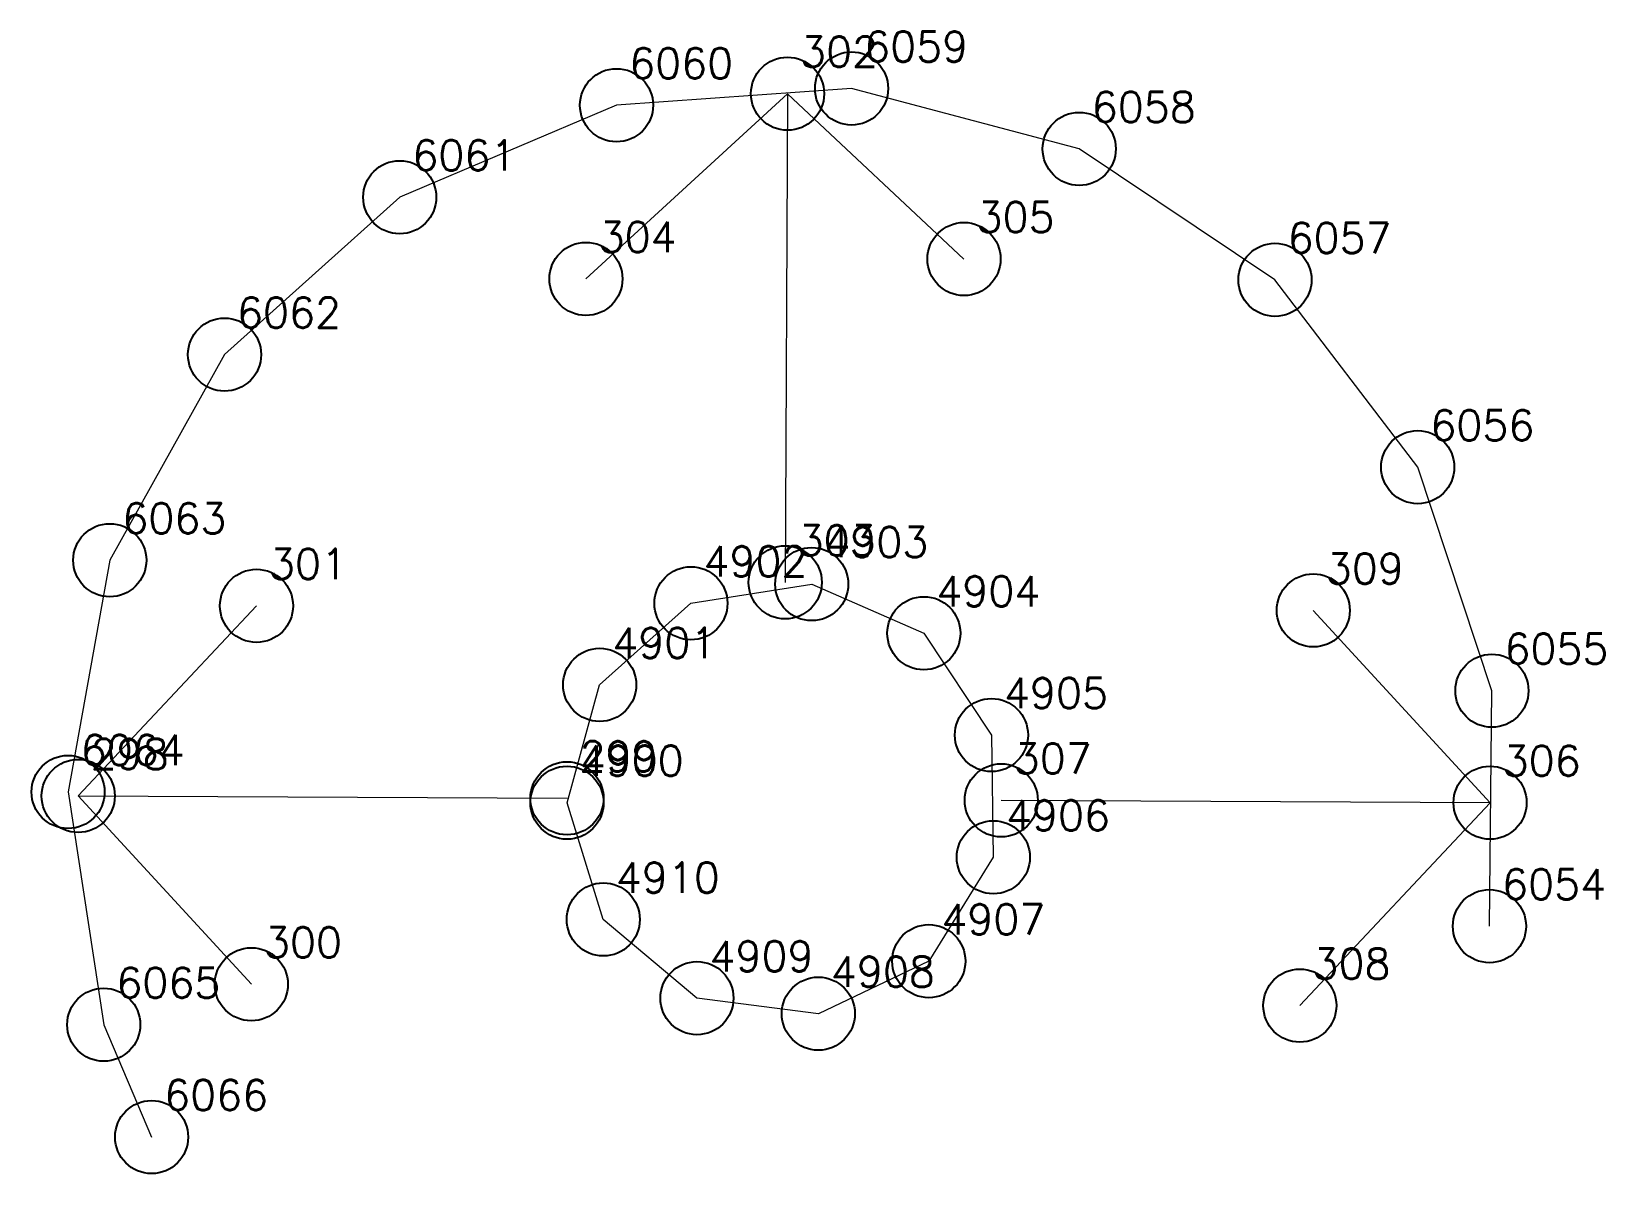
# Model space of a CAD drawing. Extents: x 1391501 to 1398271, y 354915 to 360782.
# Drawn here: x 1392300.02 to 1392316.16, y 356569.09 to 356580.81 of the extents above; entities that cross this region are included whole.
import ezdxf

# ---------------------------------------------------------------- set-up
doc = ezdxf.new("R2010")
doc.units = 0
doc.header["$PDMODE"] = 33
doc.header["$PDSIZE"] = 0.75
doc.layers.add('12 - ценные элементы визуального восприятия территории', color=7, linetype='Continuous')
doc.styles.get("Standard").update_dxf_attribs({"font": 'simplex.shx'})

msp = doc.modelspace()

# ---------------------------------------------------------------- texts
at = {"color": 7}
for s, p in [('4903', (1392308.155, 356575.409)), ('4902', (1392306.915, 356575.211)), ('4904', (1392309.304, 356574.905)), ('4901', (1392305.98, 356574.375)), ('4905', (1392309.998, 356573.86)), ('4900', (1392305.645, 356573.166)), ('4906', (1392310.018, 356572.605)), ('4910', (1392306.016, 356571.967)), ('4907', (1392309.355, 356571.539)), ('4909', (1392306.977, 356571.16)), ('4908', (1392308.222, 356571))]:
    msp.add_text(s, height=0.3111, dxfattribs=at).set_placement(p)
at = {"layer": '12 - ценные элементы визуального восприятия территории', "color": 7}
for s, p in [('302', (1392307.906, 356580.441)), ('6059', (1392308.563, 356580.494)), ('6060', (1392306.153, 356580.322)), ('6058', (1392310.898, 356579.874)), ('6061', (1392303.928, 356579.378)), ('305', (1392309.716, 356578.744)), ('304', (1392305.839, 356578.54)), ('6057', (1392312.906, 356578.531)), ('6062', (1392302.131, 356577.764)), ('6056', (1392314.37, 356576.608)), ('6063', (1392300.954, 356575.653)), ('303', (1392307.882, 356575.427)), ('301', (1392302.459, 356575.186)), ('309', (1392313.299, 356575.138)), ('6055', (1392315.131, 356574.315)), ('6064', (1392300.526, 356573.275)), ('298', (1392300.63, 356573.234)), ('299', (1392305.644, 356573.21)), ('307', (1392310.098, 356573.189)), ('306', (1392315.113, 356573.165)), ('6054', (1392315.107, 356571.899)), ('300', (1392302.406, 356571.302)), ('308', (1392313.162, 356571.083)), ('6065', (1392300.892, 356570.887)), ('6066', (1392301.383, 356569.735))]:
    msp.add_text(s, height=0.3111, dxfattribs=at).set_placement(p)

# ---------------------------------------------------------------- linework, layer by layer
for p in [(1392308.025, 356575.134), (1392306.786, 356574.937), (1392309.175, 356574.63), (1392305.85, 356574.1), (1392309.869, 356573.585), (1392305.515, 356572.891), (1392309.888, 356572.331), (1392305.887, 356571.693), (1392309.226, 356571.265), (1392306.848, 356570.885), (1392308.093, 356570.726)]:
    msp.add_point(p)
at = {"layer": '12 - ценные элементы визуального восприятия территории', "color": 7, "lineweight": 20}
for points in [[(1392314.977, 356571.624), (1392315.002, 356574.04), (1392314.241, 356576.334), (1392312.777, 356578.256), (1392310.769, 356579.6), (1392308.434, 356580.22), (1392306.023, 356580.048), (1392303.799, 356579.104), (1392302.002, 356577.489), (1392300.825, 356575.379), (1392300.397, 356573.001), (1392300.763, 356570.613), (1392301.254, 356569.46)], [(1392307.777, 356580.166), (1392305.709, 356578.266)], [(1392307.777, 356580.166), (1392307.753, 356575.152)], [(1392307.777, 356580.166), (1392309.587, 356578.47)], [(1392300.501, 356572.96), (1392302.33, 356574.911)], [(1392314.983, 356572.891), (1392313.17, 356574.864)], [(1392300.501, 356572.96), (1392305.515, 356572.936)], [(1392300.501, 356572.96), (1392302.277, 356571.028)], [(1392314.983, 356572.891), (1392309.969, 356572.915)], [(1392314.983, 356572.891), (1392313.032, 356570.809)]]:
    msp.add_lwpolyline(points, dxfattribs=at)
msp.add_lwpolyline([(1392305.515, 356572.891), (1392305.85, 356574.1), (1392306.786, 356574.937), (1392308.025, 356575.134), (1392309.175, 356574.63), (1392309.869, 356573.585), (1392309.888, 356572.331), (1392309.226, 356571.265), (1392308.093, 356570.726), (1392306.848, 356570.885), (1392305.887, 356571.693), (1392305.515, 356572.891)], close=True, dxfattribs=at)
at = {"layer": '12 - ценные элементы визуального восприятия территории'}
for p in [(1392307.777, 356580.166), (1392308.434, 356580.22), (1392306.023, 356580.048), (1392310.769, 356579.6), (1392303.799, 356579.104), (1392309.587, 356578.47), (1392305.709, 356578.266), (1392312.777, 356578.256), (1392302.002, 356577.489), (1392314.241, 356576.334), (1392300.825, 356575.379), (1392307.753, 356575.152), (1392302.33, 356574.911), (1392313.17, 356574.864), (1392315.002, 356574.04), (1392300.397, 356573.001), (1392300.501, 356572.96), (1392305.515, 356572.936), (1392309.969, 356572.915), (1392314.983, 356572.891), (1392314.977, 356571.624), (1392302.277, 356571.028), (1392313.032, 356570.809), (1392300.763, 356570.613), (1392301.254, 356569.46)]:
    msp.add_point(p, dxfattribs=at)

msp.set_redraw_order([(e.dxf.handle, doc.entitydb.next_handle()) for e in msp.query("TEXT MTEXT ATTDEF DIMENSION ARC_DIMENSION")])  # texts and dimensions are drawn at this point

doc.saveas('drawing.dxf')
